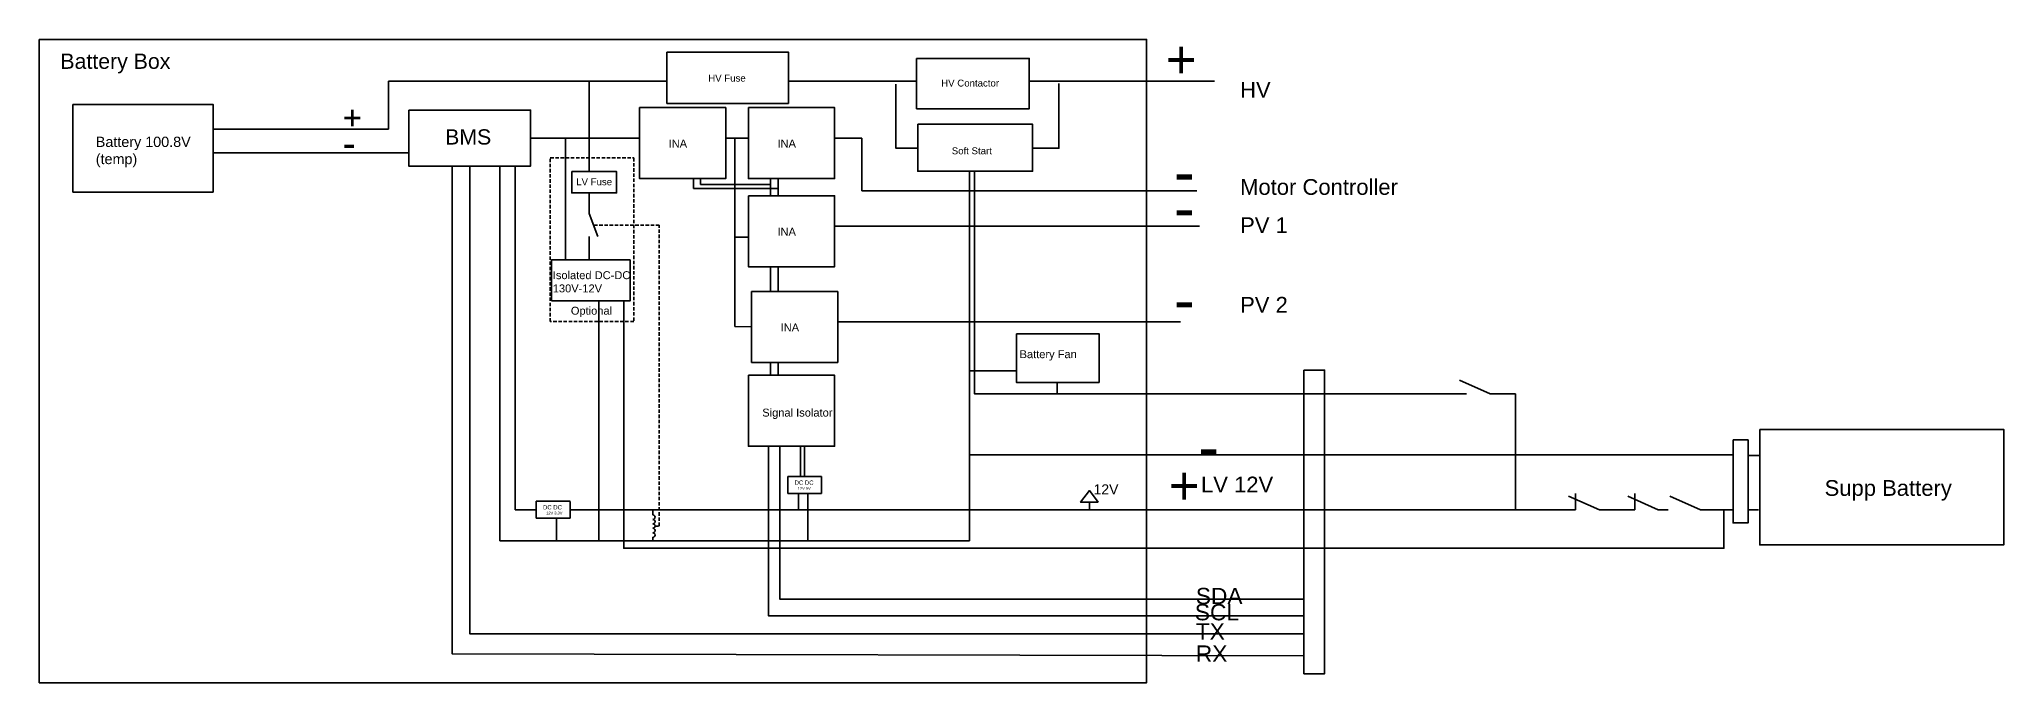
# Model space of a CAD drawing. Header units: inches. Extents: x -6006 to 28106, y 59 to 4778.
# Drawn here: x 9509 to 10942, y 2258 to 2727 of the extents above; entities that cross this region are included whole.
import ezdxf

# ---------------------------------------------------------------- set-up
doc = ezdxf.new("R2010")
doc.units = ezdxf.units.IN
doc.header["$MEASUREMENT"] = 0
doc.linetypes.add('DASHED2', pattern=[0.375, 0.25, -0.125])
doc.styles.get("Standard").update_dxf_attribs({"font": 'arial.ttf'})

msp = doc.modelspace()

# ---------------------------------------------------------------- texts
for s, height, p in [('HV Fuse', 5.03, (9997.2, 2696.1)), ('HV Contactor', 5.032, (10167.1, 2692.5)), ('Soft Start', 5.03, (10174.8, 2643.1)), ('LV Fuse', 5.03, (9900.9, 2620.5)), ('DC DC ', 3.12, (10060.2, 2402.1)), ('12V 5V', 2.06, (10062.5, 2398.4)), ('DC DC ', 3.12, (9876.7, 2384.1)), ('12V 3.3V', 2.06, (9879, 2380.4))]:
    msp.add_text(s, height=height).set_placement(p)
at = {"attachment_point": 1}
for s, width, gutter_width, insert, char_height in [('Battery Box', 541.434, 55.5, (9524.7, 2716.5), 11.11), ('+', 256.576, 138, (10330.8, 2726.1), 27.6), ('HV', 455.15, 57.5, (10385.1, 2695.9), 11.49), ('+', 159.661, 85.9, (9730.6, 2678.4), 17.2), ('Battery 100.8V \\P(temp)', 365.26, 37.5, (9550.5, 2655.9), 7.495), ('BMS', 541.434, 55.5, (9805.3, 2661.3), 11.11), ('INA', 53.768, 28.9, (9968.3, 2653.8), 5.78), ('INA', 53.768, 28.9, (10047.7, 2653.8), 5.78), ('-', 188.969, 101.6, (9730.6, 2661.3), 20.3), ('-', 303.676, 163.3, (10336.9, 2646.6), 32.7), ('Motor Controller', 455.15, 57.5, (10385.1, 2625), 11.491), ('-', 303.676, 163.3, (10336.9, 2620.5), 32.7), ('PV 1', 455.15, 57.5, (10385.1, 2597.1), 11.49), ('INA', 53.768, 28.9, (10047.7, 2589.5), 5.78), ('Isolated DC-DC 130V-12V', 82.387, 28.9, (9883.8, 2557.8), 5.784), ('PV 2', 455.15, 57.5, (10385.1, 2539.1), 11.49), ('Optional', 53.768, 28.9, (9897, 2531.9), 5.78), ('-', 303.676, 163.3, (10336.9, 2553.4), 32.7), ('INA', 53.768, 28.9, (10050, 2519.7), 5.78), (' Battery Fan', 53.768, 28.9, (10222, 2500.2), 5.784), ('Signal Isolator', 53.768, 28.9, (10036.6, 2457.6), 5.784), ('-', 303.676, 163.3, (10354.6, 2446.2), 32.7), ('+', 256.576, 138, (10333.1, 2415.4), 27.6), ('LV 12V', 455.15, 57.5, (10356.6, 2408), 11.49), ('Supp Battery ', 455.15, 57.5, (10811.4, 2405.5), 11.491), ('SDA', 110.275, 59.3, (10352.8, 2326.9), 11.86), ('SCL', 110.275, 59.3, (10352.1, 2315.1), 11.86), ('TX', 110.275, 59.3, (10352.8, 2301.1), 11.86), ('RX', 110.275, 59.3, (10352.8, 2284.9), 11.86)]:
    msp.add_mtext_dynamic_manual_height_columns(s, width=width, gutter_width=gutter_width, heights=[0], dxfattribs=dict(at, insert=insert, char_height=char_height))
at = {"color": 1, "insert": (10278.2, 2402.4), "char_height": 7.31, "attachment_point": 1}
msp.add_mtext_dynamic_manual_height_columns('12V', width=129.977, gutter_width=36.6, heights=[0], dxfattribs=at)

# ---------------------------------------------------------------- linework, layer by layer
for p, q in [((9910.3, 2696.3), (9910.3, 2630.5)), ((10316.9, 2696.3), (10366.4, 2696.3)), ((9636, 2661.3), (9764.1, 2661.3)), ((9867.6, 2654.9), (9947.1, 2654.9)), ((9893, 2566.1), (9893, 2654.9)), ((10010, 2654.9), (10026.5, 2654.9)), ((10016.6, 2654.9), (10016.6, 2582.6)), ((10089.4, 2654.9), (10109.3, 2654.9)), ((10109.3, 2654.9), (10109.3, 2616.4)), ((9636, 2644.1), (9764.1, 2644.1)), ((9764.1, 2644.1), (9778.8, 2644.1)), ((9986.4, 2625.4), (9986.4, 2618.1)), ((9991.5, 2625.4), (9991.5, 2621.1)), ((10042.5, 2625.4), (10042.5, 2612.8)), ((10048.2, 2625.4), (10048.2, 2612.8)), ((9910.3, 2614.9), (9910.3, 2599.8)), ((9986.4, 2618.1), (10048.2, 2618.1)), ((9991.5, 2621.1), (10042.5, 2621.1)), ((10109.3, 2616.4), (10353.5, 2616.4)), ((9910.3, 2599.8), (9916.6, 2583.1)), ((9910.3, 2583.1), (9910.3, 2566.1)), ((10016.6, 2582.6), (10026.5, 2582.6)), ((10016.6, 2582.6), (10016.6, 2517.4)), ((10089.4, 2590.6), (10109.3, 2590.6)), ((10109.3, 2590.6), (10109.3, 2590.6)), ((10109.3, 2590.6), (10355.6, 2590.6)), ((10042.5, 2561.1), (10042.5, 2543)), ((10048.2, 2561.1), (10048.2, 2543)), ((10016.6, 2517.4), (10028.8, 2517.2)), ((10091.7, 2520.9), (10111.6, 2520.9)), ((10111.6, 2520.9), (10341.7, 2520.9)), ((10042.5, 2491.3), (10042.5, 2481.9)), ((10048.2, 2491.3), (10048.2, 2481.9)), ((10755.6, 2423.5), (10764.1, 2423.5)), ((10055.2, 2408.1), (10055.2, 2395.7)), ((10055.2, 2408.1), (10079.9, 2408.1)), ((10079.9, 2408.1), (10079.9, 2406.7)), ((10079.9, 2395.7), (10079.9, 2408)), ((10055.2, 2395.7), (10079.9, 2395.7)), ((9871.7, 2390.1), (9871.7, 2377.7)), ((9871.7, 2390.1), (9896.4, 2390.1)), ((9896.4, 2377.7), (9896.4, 2390)), ((9956.8, 2383.8), (9956.8, 2380.1)), ((10755.6, 2383.7), (10763.2, 2383.7)), ((9871.7, 2377.7), (9896.4, 2377.7)), ((9956.8, 2376.9), (9956.8, 2376.9)), ((9956.8, 2373.6), (9956.8, 2373.6)), ((9956.8, 2370.3), (9956.8, 2370.3)), ((9956.8, 2367.1), (9956.8, 2367.1)), ((9956.8, 2363.8), (9956.8, 2361.1))]:
    msp.add_line(p, q)
at = {"color": 3}
for p, q in [((9845.2, 2634.5), (9845.2, 2361.1)), ((10187.7, 2485.2), (10222, 2485.2)), ((10067.5, 2408.1), (10067.5, 2430.2)), ((10187.7, 2361.1), (10187.7, 2423.9)), ((10069.8, 2361.1), (10069.8, 2395.7)), ((10069.8, 2395.7), (10069.8, 2361.1)), ((9886.6, 2361.1), (9886.6, 2377.7)), ((9886.6, 2377.7), (9886.6, 2361.1)), ((9845.2, 2361.1), (9886.6, 2361.1)), ((9886.6, 2361.1), (10069.8, 2361.1)), ((10069.8, 2361.1), (10187.7, 2361.1))]:
    msp.add_line(p, q, dxfattribs=at)
at = {"color": 1}
for p, q in [((9856.3, 2383.9), (9856.3, 2634.5)), ((10251.8, 2468.3), (10251.8, 2476.7)), ((10567.5, 2468.3), (10545.2, 2478.3)), ((10550.3, 2468.3), (10545.2, 2468.3)), ((10567.5, 2468.3), (10585.9, 2468.3)), ((10585.9, 2383.8), (10585.9, 2468.3)), ((10064.6, 2408.1), (10064.6, 2430.2)), ((10063, 2395.7), (10063, 2383.8)), ((10647.1, 2383.8), (10624.7, 2393.7)), ((10629.8, 2395.6), (10629.8, 2383.8)), ((10690.1, 2383.8), (10667.8, 2393.7)), ((10672.9, 2395.6), (10672.9, 2383.8)), ((10721, 2383.8), (10698.6, 2393.7)), ((9871.7, 2383.9), (9856.3, 2383.9)), ((10275.2, 2383.8), (9896.4, 2383.8)), ((10601.6, 2383.8), (10585.9, 2383.8)), ((10629.8, 2383.8), (10601.6, 2383.8)), ((10647.1, 2383.8), (10667.8, 2383.8)), ((10672.9, 2383.8), (10667.8, 2383.8)), ((10690.1, 2383.8), (10697.4, 2383.8)), ((10721, 2383.8), (10744.6, 2383.8))]:
    msp.add_line(p, q, dxfattribs=at)
for points in [[(9509.3, 2726.9), (10316.9, 2726.9), (10316.9, 2257.7), (9509.3, 2257.7)], [(9967.1, 2717.6), (10055.7, 2717.6), (10055.7, 2680.2), (9967.1, 2680.2)], [(10149.2, 2713), (10231.3, 2713), (10231.3, 2676.3), (10149.2, 2676.3)], [(9533.8, 2679.5), (9636, 2679.5), (9636, 2615.5), (9533.8, 2615.5)], [(9778.8, 2675.3), (9867.6, 2675.3), (9867.6, 2634.5), (9778.8, 2634.5)], [(9947.1, 2677.1), (10010, 2677.1), (10010, 2625.4), (9947.1, 2625.4)], [(10026.5, 2677.1), (10089.4, 2677.1), (10089.4, 2625.4), (10026.5, 2625.4)], [(10150, 2665), (10233.7, 2665), (10233.7, 2630.7), (10150, 2630.7)], [(9897.7, 2630.5), (9930.3, 2630.5), (9930.3, 2614.9), (9897.7, 2614.9)], [(10026.5, 2612.8), (10089.4, 2612.8), (10089.4, 2561.1), (10026.5, 2561.1)], [(9882.8, 2536.1), (9940.2, 2536.1), (9940.2, 2566.1), (9882.8, 2566.1)], [(10028.8, 2543), (10091.7, 2543), (10091.7, 2491.3), (10028.8, 2491.3)], [(10222, 2512.2), (10282.3, 2512.2), (10282.3, 2476.7), (10222, 2476.7)], [(10026.5, 2481.9), (10089.4, 2481.9), (10089.4, 2430.2), (10026.5, 2430.2)], [(10431.7, 2485.7), (10446.7, 2485.7), (10446.7, 2264.3), (10431.7, 2264.3)], [(10764.1, 2442.4), (10942, 2442.4), (10942, 2358.2), (10764.1, 2358.2)], [(10744.6, 2434.8), (10755.6, 2434.8), (10755.6, 2374.3), (10744.6, 2374.3)]]:
    msp.add_lwpolyline(points, close=True)
for points in [[(9764.1, 2661.3), (9764.1, 2696.3), (9967.1, 2696.3)], [(10055.7, 2696.3), (10149.2, 2696.3)], [(10134.1, 2694.2), (10134.1, 2647.5), (10150, 2647.5)], [(10231.3, 2696.3), (10316.9, 2696.3)], [(10233.7, 2647.5), (10252.9, 2647.5), (10252.9, 2694.6)], [(9810.5, 2634.5), (9810.5, 2278.8), (10431.7, 2277.4)], [(9823.2, 2634.5), (9823.2, 2293.4), (10431.7, 2293.4)], [(10041.1, 2430.2), (10041.1, 2306.6), (10431.7, 2306.6)], [(10049.4, 2430.2), (10049.4, 2318.7), (10431.7, 2318.7)]]:
    msp.add_lwpolyline(points)
at = {"linetype": 'DASHED2', "ltscale": 10}
msp.add_lwpolyline([(9882, 2640.4), (9942.9, 2640.4), (9942.9, 2521.1), (9882, 2521.1)], close=True, dxfattribs=at)
at = {"color": 3}
for points in [[(10744.6, 2423.9), (10326.1, 2423.9), (10187.7, 2423.9), (10187.7, 2630.7)], [(9917.5, 2536.1), (9917.5, 2361.1)]]:
    msp.add_lwpolyline(points, dxfattribs=at)
at = {"color": 1}
for points in [[(10545.2, 2468.3), (10191.5, 2468.3), (10191.5, 2630.7)], [(9935.6, 2536.1), (9935.6, 2355.8), (10738, 2355.8), (10738, 2383.8)], [(10585.9, 2383.8), (10275.2, 2383.8), (10275.2, 2389.3)]]:
    msp.add_lwpolyline(points, dxfattribs=at)
at = {"linetype": 'DASHED2', "ltscale": 10}
msp.add_lwpolyline([(9958.4, 2372), (9961.5, 2372), (9961.5, 2591.4), (9913.4, 2591.4)], dxfattribs=at)
at = {"color": 1}
msp.add_lwpolyline([(10281.7, 2389.3), (10275.2, 2397.9), (10268.8, 2389.3)], close=True, dxfattribs=at)
for centre, start, end in [((9956.8, 2378.5), 268.732, 89.9981), ((9956.8, 2375.2), 268.2068, 91.268), ((9956.8, 2372), 268.2068, 91.7932), ((9956.8, 2368.7), 268.2068, 91.7932), ((9956.8, 2365.4), 270.0019, 91.7932)]:
    msp.add_arc(centre, 1.63, start, end)

msp.set_redraw_order([(e.dxf.handle, doc.entitydb.next_handle()) for e in msp.query("TEXT MTEXT ATTDEF DIMENSION ARC_DIMENSION")])  # texts and dimensions are drawn at this point

doc.saveas('drawing.dxf')
